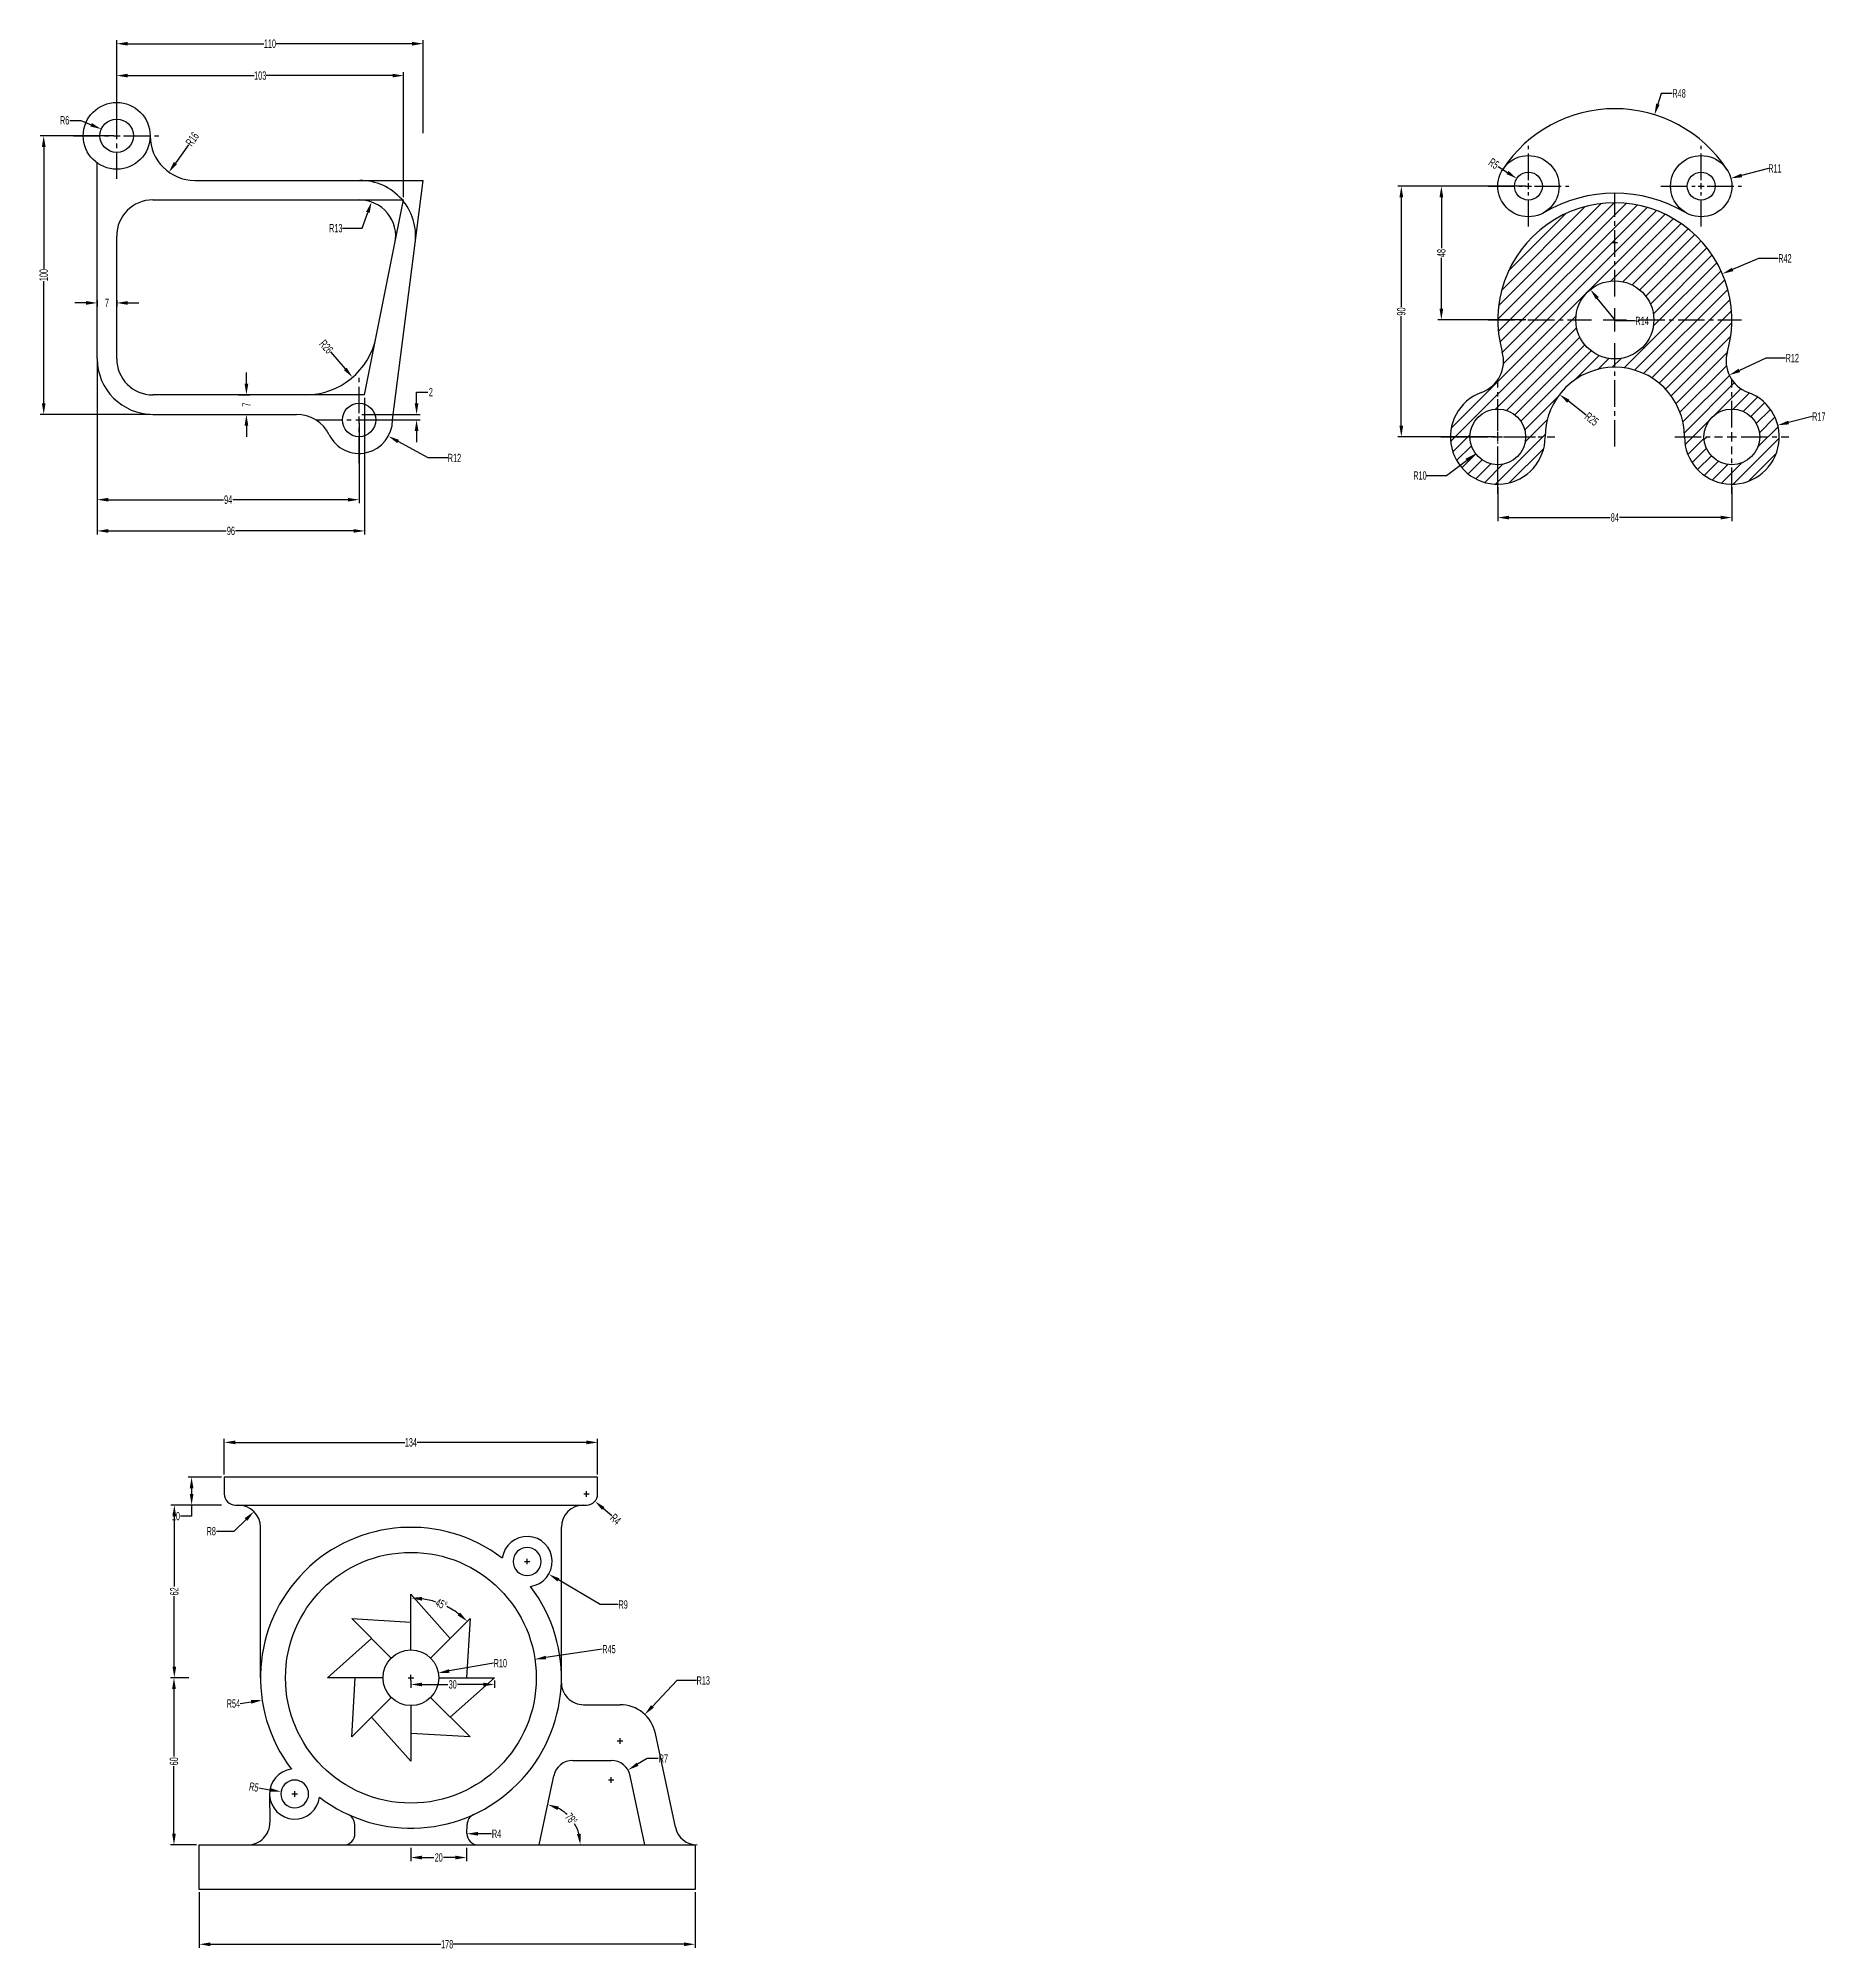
# Model space of a CAD drawing. Header units: millimetres. Extents: x 1568 to 31342, y 459 to 4403.
# Drawn here: x 12279 to 12921, y 1207 to 1894 of the extents above; entities that cross this region are included whole.
import ezdxf

# ---------------------------------------------------------------- set-up
doc = ezdxf.new("R2010")
doc.units = ezdxf.units.MM
doc.header["$LTSCALE"] = 0.5
doc.linetypes.add('CENTER2', pattern=[28.575, 19.05, -3.175, 3.175, -3.175])
doc.layers.add('centre line', color=3, linetype='CENTER2')
doc.layers.add('drawing', color=7, linetype='Continuous')
doc.styles.get("Standard").update_dxf_attribs({"font": 'arial.ttf', "width": 0.5})
doc.dimstyles.new('DARSHU2', dxfattribs={"dimtxt": 3, "dimasz": 4, "dimexe": 1.25, "dimexo": 1, "dimtad": 0, "dimtoh": 1, "dimdec": 1, "dimdsep": 46, "dimtxsty": 'Standard', "dimcen": 1, "dimclrd": 6, "dimclre": 6, "dimclrt": 6, "dimadec": 0, "dimazin": 0, "dimtfac": 1, "dimtdec": 1, "dimtofl": 0, "dimtmove": 0, "dimatfit": 3, "dimfxl": 1, "dimtfillclr": 256, "dimlwd": 25, "dimlwe": 25, "dimarcsym": 0})

msp = doc.modelspace()

# ---------------------------------------------------------------- blocks, each defined once
blk = doc.blocks.new('*U457')
at = {"layer": 'centre line', "color": 0, "linetype": 'CENTER2', "transparency": 16777216}
for p, q in [((0, 2.4), (0, 15.5)), ((-15.5, 0), (-2.4, 0)), ((2.4, 0), (15.5, 0)), ((0, -15.5), (0, -2.4))]:
    blk.add_line(p, q, dxfattribs=at)
at = {"layer": 'centre line', "color": 0, "linetype": 'Continuous', "transparency": 16777216}
for p, q in [((-1.2, 0), (1.2, 0)), ((0, -1.2), (0, 1.2))]:
    blk.add_line(p, q, dxfattribs=at)
blk = doc.blocks.new('*U458')
at = {"layer": 'centre line', "color": 0, "linetype": 'CENTER2', "transparency": 16777216}
for p, q in [((0, 2.4), (0, 15.5)), ((-15.5, 0), (-2.4, 0)), ((2.4, 0), (15.5, 0)), ((0, -15.5), (0, -2.4))]:
    blk.add_line(p, q, dxfattribs=at)
at = {"layer": 'centre line', "color": 0, "linetype": 'Continuous', "transparency": 16777216}
for p, q in [((-1.2, 0), (1.2, 0)), ((0, -1.2), (0, 1.2))]:
    blk.add_line(p, q, dxfattribs=at)
blk = doc.blocks.new('*D459')
at = {"layer": 'centre line', "color": 6, "lineweight": 25, "transparency": 16777216}
for p, q in [((12393.77, 1755.5), (12393.77, 1757.5)), ((12392.77, 1756.5), (12394.77, 1756.5))]:
    blk.add_line(p, q, dxfattribs=at)
at = {"layer": 'centre line', "color": 6, "linetype": 'Continuous', "lineweight": 25, "transparency": 16777216}
for p, q in [((12418.51, 1742.86), (12407.78, 1748.78)), ((12425.59, 1742.86), (12418.51, 1742.86))]:
    blk.add_line(p, q, dxfattribs=at)
at = {"layer": 'centre line', "color": 6, "transparency": 16777216}
blk.add_solid([(12408.1, 1749.36), (12407.46, 1748.19), (12404.28, 1750.71)], dxfattribs=at)
at = {"layer": 'Defpoints', "color": 0, "transparency": 16777216}
for p in [(12393.77, 1756.5), (12404.28, 1750.71)]:
    blk.add_point(p, dxfattribs=at)
at = {"layer": 'centre line', "color": 6, "transparency": 16777216, "insert": (12428, 1742.86), "char_height": 3, "attachment_point": 5}
blk.add_mtext('R12', dxfattribs=at)
blk = doc.blocks.new('*D460')
at = {"layer": 'centre line', "color": 6, "linetype": 'Continuous', "lineweight": 25, "transparency": 16777216}
for p, q in [((12289.92, 1864.05), (12293.92, 1864.05)), ((12293.92, 1864.05), (12297.59, 1862.47))]:
    blk.add_line(p, q, dxfattribs=at)
at = {"layer": 'centre line', "color": 6, "lineweight": 25, "transparency": 16777216}
for p, q in [((12306.77, 1857.5), (12306.77, 1859.5)), ((12305.77, 1858.5), (12307.77, 1858.5))]:
    blk.add_line(p, q, dxfattribs=at)
at = {"layer": 'centre line', "color": 6, "transparency": 16777216}
blk.add_solid([(12297.85, 1863.08), (12297.33, 1861.85), (12301.26, 1860.88)], dxfattribs=at)
at = {"layer": 'Defpoints', "color": 0, "transparency": 16777216}
for p in [(12301.26, 1860.88), (12306.77, 1858.5)]:
    blk.add_point(p, dxfattribs=at)
at = {"layer": 'centre line', "color": 6, "transparency": 16777216, "insert": (12288.08, 1864.05), "char_height": 3, "attachment_point": 5}
blk.add_mtext('R6', dxfattribs=at)
blk = doc.blocks.new('*D461')
at = {"layer": 'centre line', "color": 6, "linetype": 'Continuous', "lineweight": 25, "transparency": 16777216}
for p, q in [((12387.82, 1825.33), (12394.92, 1825.33)), ((12394.92, 1825.33), (12396.92, 1830.99))]:
    blk.add_line(p, q, dxfattribs=at)
at = {"layer": 'centre line', "color": 6, "transparency": 16777216}
blk.add_solid([(12396.29, 1831.21), (12397.55, 1830.77), (12398.25, 1834.76)], dxfattribs=at)
at = {"layer": 'Defpoints', "color": 0, "transparency": 16777216}
for p in [(12398.25, 1834.76), (12393.91, 1822.5)]:
    blk.add_point(p, dxfattribs=at)
at = {"layer": 'centre line', "color": 6, "transparency": 16777216, "insert": (12385.41, 1825.33), "char_height": 3, "attachment_point": 5}
blk.add_mtext('R13', dxfattribs=at)
blk = doc.blocks.new('*D462')
at = {"layer": 'centre line', "color": 6, "linetype": 'Continuous', "lineweight": 25, "transparency": 16777216}
blk.add_line((12383.54, 1780.97), (12388.82, 1774.84), dxfattribs=at)
at = {"layer": 'centre line', "color": 6, "transparency": 16777216}
blk.add_solid([(12389.32, 1775.28), (12388.31, 1774.4), (12391.43, 1771.81)], dxfattribs=at)
at = {"layer": 'Defpoints', "color": 0, "transparency": 16777216}
for p in [(12374.46, 1791.5), (12391.43, 1771.81)]:
    blk.add_point(p, dxfattribs=at)
at = {"layer": 'centre line', "color": 6, "transparency": 16777216, "insert": (12381.96, 1782.8), "char_height": 3, "attachment_point": 5, "rotation": 310.75941}
blk.add_mtext('R26', dxfattribs=at)
blk = doc.blocks.new('*D463')
at = {"layer": 'centre line', "color": 6, "linetype": 'Continuous', "lineweight": 25, "transparency": 16777216}
blk.add_line((12332.51, 1855.32), (12327.82, 1848.72), dxfattribs=at)
at = {"layer": 'centre line', "color": 6, "transparency": 16777216}
blk.add_solid([(12327.28, 1849.11), (12328.37, 1848.33), (12325.51, 1845.46)], dxfattribs=at)
at = {"layer": 'Defpoints', "color": 0, "transparency": 16777216}
for p in [(12334.77, 1858.5), (12325.51, 1845.46)]:
    blk.add_point(p, dxfattribs=at)
at = {"layer": 'centre line', "color": 6, "transparency": 16777216, "insert": (12333.91, 1857.29), "char_height": 3, "attachment_point": 5, "rotation": 54.62004}
blk.add_mtext('R16', dxfattribs=at)
blk = doc.blocks.new('*D464')
at = {"layer": 'centre line', "color": 6, "linetype": 'Continuous', "lineweight": 25, "transparency": 16777216}
for p, q in [((12299.77, 1777.5), (12299.77, 1726.63)), ((12393.77, 1755.5), (12393.77, 1726.63)), ((12303.77, 1727.88), (12345.07, 1727.88)), ((12389.77, 1727.88), (12348.47, 1727.88))]:
    blk.add_line(p, q, dxfattribs=at)
at = {"layer": 'centre line', "color": 6, "transparency": 16777216}
for points in [[(12303.77, 1728.54), (12303.77, 1727.21), (12299.77, 1727.88)], [(12389.77, 1728.54), (12389.77, 1727.21), (12393.77, 1727.88)]]:
    blk.add_solid(points, dxfattribs=at)
at = {"layer": 'Defpoints', "color": 0, "transparency": 16777216}
for p in [(12299.77, 1778.5), (12393.77, 1756.5), (12393.77, 1727.88)]:
    blk.add_point(p, dxfattribs=at)
at = {"layer": 'centre line', "color": 6, "transparency": 16777216, "insert": (12346.77, 1727.88), "char_height": 3, "attachment_point": 5}
blk.add_mtext('94', dxfattribs=at)
blk = doc.blocks.new('*D465')
at = {"layer": 'centre line', "color": 6, "linetype": 'Continuous', "lineweight": 25, "transparency": 16777216}
for p, q in [((12299.77, 1777.5), (12299.77, 1715.42)), ((12395.77, 1764.5), (12395.77, 1715.42)), ((12303.77, 1716.67), (12346.07, 1716.67)), ((12391.77, 1716.67), (12349.47, 1716.67))]:
    blk.add_line(p, q, dxfattribs=at)
at = {"layer": 'centre line', "color": 6, "transparency": 16777216}
for points in [[(12303.77, 1717.34), (12303.77, 1716.01), (12299.77, 1716.67)], [(12391.77, 1717.34), (12391.77, 1716.01), (12395.77, 1716.67)]]:
    blk.add_solid(points, dxfattribs=at)
at = {"layer": 'Defpoints', "color": 0, "transparency": 16777216}
for p in [(12299.77, 1778.5), (12395.77, 1765.5), (12395.77, 1716.67)]:
    blk.add_point(p, dxfattribs=at)
at = {"layer": 'centre line', "color": 6, "transparency": 16777216, "insert": (12347.77, 1716.67), "char_height": 3, "attachment_point": 5}
blk.add_mtext('96', dxfattribs=at)
blk = doc.blocks.new('*D466')
at = {"layer": 'centre line', "color": 6, "linetype": 'Continuous', "lineweight": 25, "transparency": 16777216}
for p, q in [((12295.77, 1798.51), (12291.77, 1798.51)), ((12299.77, 1799.5), (12299.77, 1797.26)), ((12306.77, 1799.5), (12306.77, 1797.26)), ((12310.77, 1798.51), (12314.77, 1798.51))]:
    blk.add_line(p, q, dxfattribs=at)
at = {"layer": 'centre line', "color": 6, "transparency": 16777216}
for points in [[(12295.77, 1799.18), (12295.77, 1797.85), (12299.77, 1798.51)], [(12310.77, 1799.18), (12310.77, 1797.85), (12306.77, 1798.51)]]:
    blk.add_solid(points, dxfattribs=at)
at = {"layer": 'Defpoints', "color": 0, "transparency": 16777216}
for p in [(12299.77, 1800.5), (12299.77, 1798.51), (12306.77, 1800.5)]:
    blk.add_point(p, dxfattribs=at)
at = {"layer": 'centre line', "color": 6, "transparency": 16777216, "insert": (12303.27, 1798.51), "char_height": 3, "attachment_point": 5}
blk.add_mtext('7', dxfattribs=at)
blk = doc.blocks.new('*D467')
at = {"layer": 'centre line', "color": 6, "linetype": 'Continuous', "lineweight": 25, "transparency": 16777216}
for p, q in [((12353.33, 1769.5), (12353.33, 1773.5)), ((12350.52, 1765.5), (12354.58, 1765.5)), ((12350.52, 1758.5), (12354.58, 1758.5)), ((12353.33, 1754.5), (12353.33, 1750.5))]:
    blk.add_line(p, q, dxfattribs=at)
at = {"layer": 'centre line', "color": 6, "transparency": 16777216}
for points in [[(12352.67, 1769.5), (12354, 1769.5), (12353.33, 1765.5)], [(12352.67, 1754.5), (12354, 1754.5), (12353.33, 1758.5)]]:
    blk.add_solid(points, dxfattribs=at)
at = {"layer": 'Defpoints', "color": 0, "transparency": 16777216}
for p in [(12349.52, 1765.5), (12353.33, 1765.5), (12349.52, 1758.5)]:
    blk.add_point(p, dxfattribs=at)
at = {"layer": 'centre line', "color": 6, "transparency": 16777216, "insert": (12353.33, 1762), "char_height": 3, "attachment_point": 5, "rotation": 90}
blk.add_mtext('7', dxfattribs=at)
blk = doc.blocks.new('*D468')
at = {"layer": 'centre line', "color": 6, "linetype": 'Continuous', "lineweight": 25, "transparency": 16777216}
for p, q in [((12305.77, 1858.5), (12279.33, 1858.5)), ((12280.58, 1854.5), (12280.58, 1810.71)), ((12280.58, 1762.5), (12280.58, 1806.3)), ((12318.77, 1758.5), (12279.33, 1758.5))]:
    blk.add_line(p, q, dxfattribs=at)
at = {"layer": 'centre line', "color": 6, "transparency": 16777216}
for points in [[(12279.91, 1854.5), (12281.25, 1854.5), (12280.58, 1858.5)], [(12279.91, 1762.5), (12281.25, 1762.5), (12280.58, 1758.5)]]:
    blk.add_solid(points, dxfattribs=at)
at = {"layer": 'Defpoints', "color": 0, "transparency": 16777216}
for p in [(12306.77, 1858.5), (12280.58, 1758.5), (12319.77, 1758.5)]:
    blk.add_point(p, dxfattribs=at)
at = {"layer": 'centre line', "color": 6, "transparency": 16777216, "insert": (12280.58, 1808.5), "char_height": 3, "attachment_point": 5, "rotation": 90}
blk.add_mtext('100', dxfattribs=at)
blk = doc.blocks.new('*D469')
at = {"layer": 'centre line', "color": 6, "linetype": 'Continuous', "lineweight": 25, "transparency": 16777216}
for p, q in [((12306.77, 1859.5), (12306.77, 1881.36)), ((12310.77, 1880.11), (12356.06, 1880.11)), ((12405.77, 1880.11), (12360.48, 1880.11)), ((12409.77, 1836.5), (12409.77, 1881.36))]:
    blk.add_line(p, q, dxfattribs=at)
at = {"layer": 'centre line', "color": 6, "transparency": 16777216}
for points in [[(12310.77, 1880.78), (12310.77, 1879.44), (12306.77, 1880.11)], [(12405.77, 1880.78), (12405.77, 1879.44), (12409.77, 1880.11)]]:
    blk.add_solid(points, dxfattribs=at)
at = {"layer": 'Defpoints', "color": 0, "transparency": 16777216}
for p in [(12409.77, 1880.11), (12306.77, 1858.5), (12409.77, 1835.5)]:
    blk.add_point(p, dxfattribs=at)
at = {"layer": 'centre line', "color": 6, "transparency": 16777216, "insert": (12358.27, 1880.11), "char_height": 3, "attachment_point": 5}
blk.add_mtext('103', dxfattribs=at)
blk = doc.blocks.new('*D470')
at = {"layer": 'Defpoints', "color": 0, "transparency": 16777216}
for p in [(12416.77, 1891.56), (12306.77, 1858.5), (12416.77, 1858.5)]:
    blk.add_point(p, dxfattribs=at)
at = {"layer": 'drawing', "color": 6, "linetype": 'Continuous', "lineweight": 25, "transparency": 16777216}
for p, q in [((12306.77, 1859.5), (12306.77, 1892.81)), ((12310.77, 1891.56), (12359.56, 1891.56)), ((12412.77, 1891.56), (12363.98, 1891.56)), ((12416.77, 1859.5), (12416.77, 1892.81))]:
    blk.add_line(p, q, dxfattribs=at)
at = {"layer": 'drawing', "color": 6, "transparency": 16777216}
for points in [[(12310.77, 1892.23), (12310.77, 1890.89), (12306.77, 1891.56)], [(12412.77, 1892.23), (12412.77, 1890.89), (12416.77, 1891.56)]]:
    blk.add_solid(points, dxfattribs=at)
at = {"layer": 'drawing', "color": 6, "transparency": 16777216, "insert": (12361.77, 1891.56), "char_height": 3, "attachment_point": 5}
blk.add_mtext('110', dxfattribs=at)
blk = doc.blocks.new('*D471')
at = {"layer": 'Defpoints', "color": 0, "transparency": 16777216}
for p in [(12393.77, 1758.5), (12414.41, 1758.5), (12393.77, 1756.5)]:
    blk.add_point(p, dxfattribs=at)
at = {"layer": 'drawing', "color": 6, "linetype": 'Continuous', "lineweight": 25, "transparency": 16777216}
for p, q in [((12414.41, 1762.5), (12414.41, 1766.5)), ((12414.41, 1766.5), (12418.41, 1766.5)), ((12394.77, 1758.5), (12415.66, 1758.5)), ((12394.77, 1756.5), (12415.66, 1756.5)), ((12414.41, 1752.5), (12414.41, 1748.5))]:
    blk.add_line(p, q, dxfattribs=at)
at = {"layer": 'drawing', "color": 6, "transparency": 16777216}
for points in [[(12413.74, 1762.5), (12415.08, 1762.5), (12414.41, 1758.5)], [(12413.74, 1752.5), (12415.08, 1752.5), (12414.41, 1756.5)]]:
    blk.add_solid(points, dxfattribs=at)
at = {"layer": 'drawing', "color": 6, "transparency": 16777216, "insert": (12419.53, 1766.5), "char_height": 3, "attachment_point": 5}
blk.add_mtext('2', dxfattribs=at)
blk = doc.blocks.new('*U489')
at = {"layer": 'centre line', "color": 0, "linetype": 'CENTER2', "transparency": 16777216}
for p, q in [((0, 2.2), (0, 14.5)), ((-14.5, 0), (-2.2, 0)), ((2.2, 0), (14.5, 0)), ((0, -14.5), (0, -2.2))]:
    blk.add_line(p, q, dxfattribs=at)
at = {"layer": 'centre line', "color": 0, "linetype": 'Continuous', "transparency": 16777216}
for p, q in [((-1.1, 0), (1.1, 0)), ((0, -1.1), (0, 1.1))]:
    blk.add_line(p, q, dxfattribs=at)
blk = doc.blocks.new('*U490')
at = {"layer": 'centre line', "color": 0, "linetype": 'CENTER2', "transparency": 16777216}
for p, q in [((0, 2.2), (0, 14.5)), ((-14.5, 0), (-2.2, 0)), ((2.2, 0), (14.5, 0)), ((0, -14.5), (0, -2.2))]:
    blk.add_line(p, q, dxfattribs=at)
at = {"layer": 'centre line', "color": 0, "linetype": 'Continuous', "transparency": 16777216}
for p, q in [((-1.1, 0), (1.1, 0)), ((0, -1.1), (0, 1.1))]:
    blk.add_line(p, q, dxfattribs=at)
blk = doc.blocks.new('*U491')
at = {"layer": 'centre line', "color": 0, "linetype": 'CENTER2', "transparency": 16777216}
for p, q in [((0, 8.4), (0, 45.5)), ((-45.5, 0), (-8.4, 0)), ((8.4, 0), (45.5, 0)), ((0, -45.5), (0, -8.4))]:
    blk.add_line(p, q, dxfattribs=at)
at = {"layer": 'centre line', "color": 0, "linetype": 'Continuous', "transparency": 16777216}
for p, q in [((-4.2, 0), (4.2, 0)), ((0, -4.2), (0, 4.2))]:
    blk.add_line(p, q, dxfattribs=at)
blk = doc.blocks.new('*U492')
at = {"layer": 'centre line', "color": 0, "linetype": 'CENTER2', "transparency": 16777216}
for p, q in [((0, 2), (0, 13.5)), ((-13.5, 0), (-2, 0)), ((2, 0), (13.5, 0)), ((0, -13.5), (0, -2))]:
    blk.add_line(p, q, dxfattribs=at)
at = {"layer": 'centre line', "color": 0, "linetype": 'Continuous', "transparency": 16777216}
for p, q in [((-1, 0), (1, 0)), ((0, -1), (0, 1))]:
    blk.add_line(p, q, dxfattribs=at)
blk = doc.blocks.new('*U493')
at = {"layer": 'centre line', "color": 0, "linetype": 'CENTER2', "transparency": 16777216}
for p, q in [((0, 3.4), (0, 20.5)), ((-20.5, 0), (-3.4, 0)), ((3.4, 0), (20.5, 0)), ((0, -20.5), (0, -3.4))]:
    blk.add_line(p, q, dxfattribs=at)
at = {"layer": 'centre line', "color": 0, "linetype": 'Continuous', "transparency": 16777216}
for p, q in [((-1.7, 0), (1.7, 0)), ((0, -1.7), (0, 1.7))]:
    blk.add_line(p, q, dxfattribs=at)
blk = doc.blocks.new('*U494')
at = {"layer": 'centre line', "color": 0, "linetype": 'CENTER2', "transparency": 16777216}
for p, q in [((0, 3.4), (0, 20.5)), ((-20.5, 0), (-3.4, 0)), ((3.4, 0), (20.5, 0)), ((0, -20.5), (0, -3.4))]:
    blk.add_line(p, q, dxfattribs=at)
at = {"layer": 'centre line', "color": 0, "linetype": 'Continuous', "transparency": 16777216}
for p, q in [((-1.7, 0), (1.7, 0)), ((0, -1.7), (0, 1.7))]:
    blk.add_line(p, q, dxfattribs=at)
blk = doc.blocks.new('*D495')
at = {"layer": 'centre line', "color": 6, "linetype": 'Continuous', "lineweight": 25, "transparency": 16777216}
for p, q in [((12812.48, 1840.43), (12780.97, 1840.43)), ((12782.22, 1836.43), (12782.22, 1818.16)), ((12782.22, 1796.43), (12782.22, 1814.7)), ((12812.48, 1792.43), (12780.97, 1792.43))]:
    blk.add_line(p, q, dxfattribs=at)
at = {"layer": 'centre line', "color": 6, "transparency": 16777216}
for points in [[(12781.55, 1836.43), (12782.88, 1836.43), (12782.22, 1840.43)], [(12781.55, 1796.43), (12782.88, 1796.43), (12782.22, 1792.43)]]:
    blk.add_solid(points, dxfattribs=at)
at = {"layer": 'Defpoints', "color": 0, "transparency": 16777216}
for p in [(12813.48, 1840.43), (12782.22, 1792.43), (12813.48, 1792.43)]:
    blk.add_point(p, dxfattribs=at)
at = {"layer": 'centre line', "color": 6, "transparency": 16777216, "insert": (12782.22, 1816.43), "char_height": 3, "attachment_point": 5, "rotation": 90}
blk.add_mtext('48', dxfattribs=at)
blk = doc.blocks.new('*D496')
at = {"layer": 'centre line', "color": 6, "linetype": 'Continuous', "lineweight": 25, "transparency": 16777216}
for p, q in [((12812.48, 1840.43), (12766.59, 1840.43)), ((12767.84, 1836.43), (12767.84, 1797.12)), ((12767.84, 1754.43), (12767.84, 1793.73)), ((12801.48, 1750.43), (12766.59, 1750.43))]:
    blk.add_line(p, q, dxfattribs=at)
at = {"layer": 'centre line', "color": 6, "transparency": 16777216}
for points in [[(12767.18, 1836.43), (12768.51, 1836.43), (12767.84, 1840.43)], [(12767.18, 1754.43), (12768.51, 1754.43), (12767.84, 1750.43)]]:
    blk.add_solid(points, dxfattribs=at)
at = {"layer": 'Defpoints', "color": 0, "transparency": 16777216}
for p in [(12813.48, 1840.43), (12767.84, 1750.43), (12802.48, 1750.43)]:
    blk.add_point(p, dxfattribs=at)
at = {"layer": 'centre line', "color": 6, "transparency": 16777216, "insert": (12767.84, 1795.43), "char_height": 3, "attachment_point": 5, "rotation": 90}
blk.add_mtext('90', dxfattribs=at)
blk = doc.blocks.new('*D497')
at = {"layer": 'centre line', "color": 6, "linetype": 'Continuous', "lineweight": 25, "transparency": 16777216}
for p, q in [((12802.48, 1732.43), (12802.48, 1720.21)), ((12886.48, 1732.43), (12886.48, 1720.21)), ((12806.48, 1721.46), (12842.78, 1721.46)), ((12882.48, 1721.46), (12846.17, 1721.46))]:
    blk.add_line(p, q, dxfattribs=at)
at = {"layer": 'centre line', "color": 6, "transparency": 16777216}
for points in [[(12806.48, 1722.13), (12806.48, 1720.79), (12802.48, 1721.46)], [(12882.48, 1722.13), (12882.48, 1720.79), (12886.48, 1721.46)]]:
    blk.add_solid(points, dxfattribs=at)
at = {"layer": 'Defpoints', "color": 0, "transparency": 16777216}
for p in [(12802.48, 1733.43), (12886.48, 1733.43), (12886.48, 1721.46)]:
    blk.add_point(p, dxfattribs=at)
at = {"layer": 'centre line', "color": 6, "transparency": 16777216, "insert": (12844.48, 1721.46), "char_height": 3, "attachment_point": 5}
blk.add_mtext('84', dxfattribs=at)
blk = doc.blocks.new('*D498')
at = {"layer": 'centre line', "color": 6, "linetype": 'Continuous', "lineweight": 25, "transparency": 16777216}
for p, q in [((12861.12, 1873.7), (12859.93, 1869.88)), ((12865.12, 1873.7), (12861.12, 1873.7))]:
    blk.add_line(p, q, dxfattribs=at)
at = {"layer": 'centre line', "color": 6, "lineweight": 25, "transparency": 16777216}
for p, q in [((12843.48, 1820.23), (12845.48, 1820.23)), ((12844.48, 1819.23), (12844.48, 1821.23))]:
    blk.add_line(p, q, dxfattribs=at)
at = {"layer": 'centre line', "color": 6, "transparency": 16777216}
blk.add_solid([(12859.3, 1870.08), (12860.57, 1869.68), (12858.75, 1866.06)], dxfattribs=at)
at = {"layer": 'Defpoints', "color": 0, "transparency": 16777216}
for p in [(12858.75, 1866.06), (12844.48, 1820.23)]:
    blk.add_point(p, dxfattribs=at)
at = {"layer": 'centre line', "color": 6, "transparency": 16777216, "insert": (12867.54, 1873.7), "char_height": 3, "attachment_point": 5}
blk.add_mtext('R48', dxfattribs=at)
blk = doc.blocks.new('*D499')
at = {"layer": 'centre line', "color": 6, "linetype": 'Continuous', "lineweight": 25, "transparency": 16777216}
blk.add_line((12899.67, 1846.82), (12889.98, 1844.26), dxfattribs=at)
at = {"layer": 'centre line', "color": 6, "lineweight": 25, "transparency": 16777216}
for p, q in [((12874.48, 1840.43), (12876.48, 1840.43)), ((12875.48, 1839.43), (12875.48, 1841.43))]:
    blk.add_line(p, q, dxfattribs=at)
at = {"layer": 'centre line', "color": 6, "transparency": 16777216}
blk.add_solid([(12889.81, 1844.9), (12890.15, 1843.61), (12886.11, 1843.24)], dxfattribs=at)
at = {"layer": 'Defpoints', "color": 0, "transparency": 16777216}
for p in [(12875.48, 1840.43), (12886.11, 1843.24)]:
    blk.add_point(p, dxfattribs=at)
at = {"layer": 'centre line', "color": 6, "transparency": 16777216, "insert": (12901.95, 1846.82), "char_height": 3, "attachment_point": 5}
blk.add_mtext('R11', dxfattribs=at)
blk = doc.blocks.new('*D500')
at = {"layer": 'centre line', "color": 6, "linetype": 'Continuous', "lineweight": 25, "transparency": 16777216}
blk.add_line((12802.58, 1847.52), (12805.94, 1845.34), dxfattribs=at)
at = {"layer": 'centre line', "color": 6, "lineweight": 25, "transparency": 16777216}
for p, q in [((12812.48, 1840.43), (12814.48, 1840.43)), ((12813.48, 1839.43), (12813.48, 1841.43))]:
    blk.add_line(p, q, dxfattribs=at)
at = {"layer": 'centre line', "color": 6, "transparency": 16777216}
blk.add_solid([(12806.3, 1845.9), (12805.57, 1844.78), (12809.29, 1843.16)], dxfattribs=at)
at = {"layer": 'Defpoints', "color": 0, "transparency": 16777216}
for p in [(12809.29, 1843.16), (12813.48, 1840.43)]:
    blk.add_point(p, dxfattribs=at)
at = {"layer": 'centre line', "color": 6, "transparency": 16777216, "insert": (12801.04, 1848.53), "char_height": 3, "attachment_point": 5, "rotation": 326.9125}
blk.add_mtext('R5', dxfattribs=at)
blk = doc.blocks.new('*D501')
at = {"layer": 'centre line', "color": 6, "linetype": 'Continuous', "lineweight": 25, "transparency": 16777216}
for p, q in [((12896.05, 1814.52), (12886.76, 1810.54)), ((12903.13, 1814.52), (12896.05, 1814.52))]:
    blk.add_line(p, q, dxfattribs=at)
at = {"layer": 'centre line', "color": 6, "lineweight": 25, "transparency": 16777216}
for p, q in [((12843.48, 1792.43), (12845.48, 1792.43)), ((12844.48, 1791.43), (12844.48, 1793.43))]:
    blk.add_line(p, q, dxfattribs=at)
at = {"layer": 'centre line', "color": 6, "transparency": 16777216}
blk.add_solid([(12886.5, 1811.15), (12887.02, 1809.93), (12883.08, 1808.96)], dxfattribs=at)
at = {"layer": 'Defpoints', "color": 0, "transparency": 16777216}
for p in [(12883.08, 1808.96), (12844.48, 1792.43)]:
    blk.add_point(p, dxfattribs=at)
at = {"layer": 'centre line', "color": 6, "transparency": 16777216, "insert": (12905.54, 1814.52), "char_height": 3, "attachment_point": 5}
blk.add_mtext('R42', dxfattribs=at)
blk = doc.blocks.new('*D502')
at = {"layer": 'centre line', "color": 6, "linetype": 'Continuous', "lineweight": 25, "transparency": 16777216}
for p, q in [((12898.68, 1778.72), (12889.17, 1774.29)), ((12905.76, 1778.72), (12898.68, 1778.72))]:
    blk.add_line(p, q, dxfattribs=at)
at = {"layer": 'centre line', "color": 6, "transparency": 16777216}
blk.add_solid([(12888.89, 1774.89), (12889.45, 1773.68), (12885.54, 1772.6)], dxfattribs=at)
at = {"layer": 'Defpoints', "color": 0, "transparency": 16777216}
for p in [(12896.42, 1777.67), (12885.54, 1772.6)]:
    blk.add_point(p, dxfattribs=at)
at = {"layer": 'centre line', "color": 6, "transparency": 16777216, "insert": (12908.17, 1778.72), "char_height": 3, "attachment_point": 5}
blk.add_mtext('R12', dxfattribs=at)
blk = doc.blocks.new('*D503')
at = {"layer": 'centre line', "color": 6, "linetype": 'Continuous', "lineweight": 25, "transparency": 16777216}
blk.add_line((12915.28, 1757.72), (12906.83, 1755.58), dxfattribs=at)
at = {"layer": 'centre line', "color": 6, "lineweight": 25, "transparency": 16777216}
for p, q in [((12885.48, 1750.43), (12887.48, 1750.43)), ((12886.48, 1749.43), (12886.48, 1751.43))]:
    blk.add_line(p, q, dxfattribs=at)
at = {"layer": 'centre line', "color": 6, "transparency": 16777216}
blk.add_solid([(12906.67, 1756.23), (12907, 1754.93), (12902.96, 1754.6)], dxfattribs=at)
at = {"layer": 'Defpoints', "color": 0, "transparency": 16777216}
for p in [(12886.48, 1750.43), (12902.96, 1754.6)]:
    blk.add_point(p, dxfattribs=at)
at = {"layer": 'centre line', "color": 6, "transparency": 16777216, "insert": (12917.7, 1757.72), "char_height": 3, "attachment_point": 5}
blk.add_mtext('R17', dxfattribs=at)
blk = doc.blocks.new('*D504')
at = {"layer": 'centre line', "color": 6, "lineweight": 25, "transparency": 16777216}
for p, q in [((12801.48, 1750.43), (12803.48, 1750.43)), ((12802.48, 1749.43), (12802.48, 1751.43))]:
    blk.add_line(p, q, dxfattribs=at)
at = {"layer": 'centre line', "color": 6, "linetype": 'Continuous', "lineweight": 25, "transparency": 16777216}
for p, q in [((12776.94, 1736.56), (12784.03, 1736.56)), ((12784.03, 1736.56), (12791.29, 1742.01))]:
    blk.add_line(p, q, dxfattribs=at)
at = {"layer": 'centre line', "color": 6, "transparency": 16777216}
blk.add_solid([(12790.89, 1742.55), (12791.69, 1741.48), (12794.48, 1744.42)], dxfattribs=at)
at = {"layer": 'Defpoints', "color": 0, "transparency": 16777216}
for p in [(12802.48, 1750.43), (12794.48, 1744.42)]:
    blk.add_point(p, dxfattribs=at)
at = {"layer": 'centre line', "color": 6, "transparency": 16777216, "insert": (12774.53, 1736.56), "char_height": 3, "attachment_point": 5}
blk.add_mtext('R10', dxfattribs=at)
blk = doc.blocks.new('*D505')
at = {"layer": 'centre line', "color": 6, "linetype": 'Continuous', "lineweight": 25, "transparency": 16777216}
blk.add_line((12834.24, 1758.28), (12827.81, 1763.21), dxfattribs=at)
at = {"layer": 'centre line', "color": 6, "transparency": 16777216}
blk.add_solid([(12828.22, 1763.74), (12827.41, 1762.68), (12824.64, 1765.64)], dxfattribs=at)
at = {"layer": 'Defpoints', "color": 0, "transparency": 16777216}
for p in [(12824.64, 1765.64), (12844.48, 1750.43)]:
    blk.add_point(p, dxfattribs=at)
at = {"layer": 'centre line', "color": 6, "transparency": 16777216, "insert": (12836.16, 1756.81), "char_height": 3, "attachment_point": 5, "rotation": 322.50652}
blk.add_mtext('R25', dxfattribs=at)
blk = doc.blocks.new('*D506')
at = {"layer": 'centre line', "color": 6, "linetype": 'Continuous', "lineweight": 25, "transparency": 16777216}
for p, q in [((12844.79, 1792.04), (12838.2, 1800.21)), ((12851.88, 1792.04), (12844.79, 1792.04))]:
    blk.add_line(p, q, dxfattribs=at)
at = {"layer": 'centre line', "color": 6, "transparency": 16777216}
blk.add_solid([(12838.72, 1800.63), (12837.68, 1799.79), (12835.69, 1803.32)], dxfattribs=at)
at = {"layer": 'Defpoints', "color": 0, "transparency": 16777216}
for p in [(12835.69, 1803.32), (12844.48, 1792.43)]:
    blk.add_point(p, dxfattribs=at)
at = {"layer": 'centre line', "color": 6, "transparency": 16777216, "insert": (12854.29, 1792.04), "char_height": 3, "attachment_point": 5}
blk.add_mtext('R14', dxfattribs=at)
blk = doc.blocks.new('*D541')
at = {"layer": 'Defpoints', "color": 0, "transparency": 16777216}
for p in [(12479.38, 1389.49), (12345.38, 1377.01), (12479.38, 1377.01)]:
    blk.add_point(p, dxfattribs=at)
at = {"layer": 'drawing', "color": 6, "linetype": 'Continuous', "lineweight": 25, "transparency": 16777216}
for p, q in [((12345.38, 1378.01), (12345.38, 1390.74)), ((12349.38, 1389.49), (12410.17, 1389.49)), ((12475.38, 1389.49), (12414.58, 1389.49)), ((12479.38, 1378.01), (12479.38, 1390.74))]:
    blk.add_line(p, q, dxfattribs=at)
at = {"layer": 'drawing', "color": 6, "transparency": 16777216}
for points in [[(12349.38, 1390.16), (12349.38, 1388.83), (12345.38, 1389.49)], [(12475.38, 1390.16), (12475.38, 1388.83), (12479.38, 1389.49)]]:
    blk.add_solid(points, dxfattribs=at)
at = {"layer": 'drawing', "color": 6, "transparency": 16777216, "insert": (12412.38, 1389.49), "char_height": 3, "attachment_point": 5}
blk.add_mtext('134', dxfattribs=at)
blk = doc.blocks.new('*D542')
at = {"layer": 'Defpoints', "color": 0, "transparency": 16777216}
for p in [(12345.38, 1377.01), (12333.66, 1367.01), (12345.38, 1367.01)]:
    blk.add_point(p, dxfattribs=at)
at = {"layer": 'drawing', "color": 6, "linetype": 'Continuous', "lineweight": 25, "transparency": 16777216}
for p, q in [((12344.38, 1377.01), (12332.41, 1377.01)), ((12333.66, 1373.01), (12333.66, 1371.01)), ((12344.38, 1367.01), (12332.41, 1367.01)), ((12333.66, 1367.01), (12333.66, 1363.01)), ((12333.66, 1363.01), (12329.66, 1363.01))]:
    blk.add_line(p, q, dxfattribs=at)
at = {"layer": 'drawing', "color": 6, "transparency": 16777216}
for points in [[(12332.99, 1373.01), (12334.32, 1373.01), (12333.66, 1377.01)], [(12332.99, 1371.01), (12334.32, 1371.01), (12333.66, 1367.01)]]:
    blk.add_solid(points, dxfattribs=at)
at = {"layer": 'drawing', "color": 6, "transparency": 16777216, "insert": (12328.03, 1363.01), "char_height": 3, "attachment_point": 5}
blk.add_mtext('10', dxfattribs=at)
blk = doc.blocks.new('*D543')
at = {"layer": 'Defpoints', "color": 0, "transparency": 16777216}
for p in [(12333.66, 1367.01), (12327.46, 1305.01), (12333.66, 1305.01)]:
    blk.add_point(p, dxfattribs=at)
at = {"layer": 'drawing', "color": 6, "linetype": 'Continuous', "lineweight": 25, "transparency": 16777216}
for p, q in [((12332.66, 1367.01), (12326.21, 1367.01)), ((12327.46, 1363.01), (12327.46, 1337.71)), ((12327.46, 1309.01), (12327.46, 1334.32)), ((12332.66, 1305.01), (12326.21, 1305.01))]:
    blk.add_line(p, q, dxfattribs=at)
at = {"layer": 'drawing', "color": 6, "transparency": 16777216}
for points in [[(12326.79, 1363.01), (12328.12, 1363.01), (12327.46, 1367.01)], [(12326.79, 1309.01), (12328.12, 1309.01), (12327.46, 1305.01)]]:
    blk.add_solid(points, dxfattribs=at)
at = {"layer": 'drawing', "color": 6, "transparency": 16777216, "insert": (12327.46, 1336.01), "char_height": 3, "attachment_point": 5, "rotation": 90}
blk.add_mtext('62', dxfattribs=at)
blk = doc.blocks.new('*D544')
at = {"layer": 'Defpoints', "color": 0, "transparency": 16777216}
for p in [(12327.46, 1305.01), (12327.33, 1245.01), (12336.38, 1245.01)]:
    blk.add_point(p, dxfattribs=at)
at = {"layer": 'drawing', "color": 6, "linetype": 'Continuous', "lineweight": 25, "transparency": 16777216}
for p, q in [((12326.46, 1305.01), (12326.08, 1305.01)), ((12327.33, 1301.01), (12327.33, 1276.71)), ((12327.33, 1249.01), (12327.33, 1273.31)), ((12335.38, 1245.01), (12326.08, 1245.01))]:
    blk.add_line(p, q, dxfattribs=at)
at = {"layer": 'drawing', "color": 6, "transparency": 16777216}
for points in [[(12326.67, 1301.01), (12328, 1301.01), (12327.33, 1305.01)], [(12326.67, 1249.01), (12328, 1249.01), (12327.33, 1245.01)]]:
    blk.add_solid(points, dxfattribs=at)
at = {"layer": 'drawing', "color": 6, "transparency": 16777216, "insert": (12327.33, 1275.01), "char_height": 3, "attachment_point": 5, "rotation": 90}
blk.add_mtext('60', dxfattribs=at)
blk = doc.blocks.new('*D545')
at = {"layer": 'Defpoints', "color": 0, "transparency": 16777216}
for p in [(12336.38, 1229.01), (12514.38, 1229.01), (12514.38, 1209.34)]:
    blk.add_point(p, dxfattribs=at)
at = {"layer": 'drawing', "color": 6, "linetype": 'Continuous', "lineweight": 25, "transparency": 16777216}
for p, q in [((12336.38, 1228.01), (12336.38, 1208.09)), ((12514.38, 1228.01), (12514.38, 1208.09)), ((12340.38, 1209.34), (12423.16, 1209.34)), ((12510.38, 1209.34), (12427.59, 1209.34))]:
    blk.add_line(p, q, dxfattribs=at)
at = {"layer": 'drawing', "color": 6, "transparency": 16777216}
for points in [[(12340.38, 1210), (12340.38, 1208.67), (12336.38, 1209.34)], [(12510.38, 1210), (12510.38, 1208.67), (12514.38, 1209.34)]]:
    blk.add_solid(points, dxfattribs=at)
at = {"layer": 'drawing', "color": 6, "transparency": 16777216, "insert": (12425.38, 1209.34), "char_height": 3, "attachment_point": 5}
blk.add_mtext('178', dxfattribs=at)
blk = doc.blocks.new('*D546')
at = {"layer": 'Defpoints', "color": 0, "transparency": 16777216}
for p in [(12475.38, 1371.01), (12478.4, 1368.39)]:
    blk.add_point(p, dxfattribs=at)
at = {"layer": 'drawing', "color": 6, "lineweight": 25, "transparency": 16777216}
for p, q in [((12474.38, 1371.01), (12476.38, 1371.01)), ((12475.38, 1370.01), (12475.38, 1372.01))]:
    blk.add_line(p, q, dxfattribs=at)
at = {"layer": 'drawing', "color": 6, "linetype": 'Continuous', "lineweight": 25, "transparency": 16777216}
blk.add_line((12484.44, 1363.15), (12481.42, 1365.77), dxfattribs=at)
at = {"layer": 'drawing', "color": 6, "transparency": 16777216}
blk.add_solid([(12481.86, 1366.27), (12480.98, 1365.27), (12478.4, 1368.39)], dxfattribs=at)
at = {"layer": 'drawing', "color": 6, "transparency": 16777216, "insert": (12485.83, 1361.95), "char_height": 3, "attachment_point": 5, "rotation": 319.06945}
blk.add_mtext('R4', dxfattribs=at)
blk = doc.blocks.new('*D547')
at = {"layer": 'Defpoints', "color": 0, "transparency": 16777216}
for p in [(12454.1, 1346.73), (12461.85, 1342.16)]:
    blk.add_point(p, dxfattribs=at)
at = {"layer": 'drawing', "color": 6, "lineweight": 25, "transparency": 16777216}
for p, q in [((12453.1, 1346.73), (12455.1, 1346.73)), ((12454.1, 1345.73), (12454.1, 1347.73))]:
    blk.add_line(p, q, dxfattribs=at)
at = {"layer": 'drawing', "color": 6, "linetype": 'Continuous', "lineweight": 25, "transparency": 16777216}
for p, q in [((12480.31, 1331.29), (12465.3, 1340.13)), ((12486.73, 1331.29), (12480.31, 1331.29))]:
    blk.add_line(p, q, dxfattribs=at)
at = {"layer": 'drawing', "color": 6, "transparency": 16777216}
blk.add_solid([(12465.64, 1340.71), (12464.96, 1339.56), (12461.85, 1342.16)], dxfattribs=at)
at = {"layer": 'drawing', "color": 6, "transparency": 16777216, "insert": (12488.56, 1331.29), "char_height": 3, "attachment_point": 5}
blk.add_mtext('R9', dxfattribs=at)
blk = doc.blocks.new('*D548')
at = {"layer": 'Defpoints', "color": 0, "transparency": 16777216}
for p in [(12365.73, 1264.12), (12370.66, 1263.29)]:
    blk.add_point(p, dxfattribs=at)
at = {"layer": 'drawing', "color": 6, "linetype": 'Continuous', "lineweight": 25, "transparency": 16777216}
blk.add_line((12357.84, 1265.45), (12361.78, 1264.79), dxfattribs=at)
at = {"layer": 'drawing', "color": 6, "lineweight": 25, "transparency": 16777216}
for p, q in [((12369.66, 1263.29), (12371.66, 1263.29)), ((12370.66, 1262.29), (12370.66, 1264.29))]:
    blk.add_line(p, q, dxfattribs=at)
at = {"layer": 'drawing', "color": 6, "transparency": 16777216}
blk.add_solid([(12361.89, 1265.44), (12361.67, 1264.13), (12365.73, 1264.12)], dxfattribs=at)
at = {"layer": 'drawing', "color": 6, "transparency": 16777216, "insert": (12356.02, 1265.76), "char_height": 3, "attachment_point": 5, "rotation": 350.44258}
blk.add_mtext('R5', dxfattribs=at)
blk = doc.blocks.new('*D549')
at = {"layer": 'Defpoints', "color": 0, "transparency": 16777216}
for p in [(12412.38, 1305.01), (12422.23, 1306.74)]:
    blk.add_point(p, dxfattribs=at)
at = {"layer": 'drawing', "color": 6, "lineweight": 25, "transparency": 16777216}
for p, q in [((12411.38, 1305.01), (12413.38, 1305.01)), ((12412.38, 1304.01), (12412.38, 1306.01))]:
    blk.add_line(p, q, dxfattribs=at)
at = {"layer": 'drawing', "color": 6, "linetype": 'Continuous', "lineweight": 25, "transparency": 16777216}
blk.add_line((12442.05, 1310.23), (12426.16, 1307.44), dxfattribs=at)
at = {"layer": 'drawing', "color": 6, "transparency": 16777216}
blk.add_solid([(12426.05, 1308.09), (12426.28, 1306.78), (12422.23, 1306.74)], dxfattribs=at)
at = {"layer": 'drawing', "color": 6, "transparency": 16777216, "insert": (12444.46, 1310.23), "char_height": 3, "attachment_point": 5}
blk.add_mtext('R10', dxfattribs=at)
blk = doc.blocks.new('*D550')
at = {"layer": 'Defpoints', "color": 0, "transparency": 16777216}
for p in [(12350.38, 1359.01), (12356.03, 1364.67)]:
    blk.add_point(p, dxfattribs=at)
at = {"layer": 'drawing', "color": 6, "linetype": 'Continuous', "lineweight": 25, "transparency": 16777216}
for p, q in [((12348.96, 1357.6), (12353.2, 1361.84)), ((12342.55, 1357.6), (12348.96, 1357.6))]:
    blk.add_line(p, q, dxfattribs=at)
at = {"layer": 'drawing', "color": 6, "transparency": 16777216}
blk.add_solid([(12352.73, 1362.31), (12353.68, 1361.37), (12356.03, 1364.67)], dxfattribs=at)
at = {"layer": 'drawing', "color": 6, "transparency": 16777216, "insert": (12340.71, 1357.6), "char_height": 3, "attachment_point": 5}
blk.add_mtext('R8', dxfattribs=at)
blk = doc.blocks.new('*D551')
at = {"layer": 'Defpoints', "color": 0, "transparency": 16777216}
for p in [(12412.38, 1305.01), (12358.98, 1296.95)]:
    blk.add_point(p, dxfattribs=at)
at = {"layer": 'drawing', "color": 6, "lineweight": 25, "transparency": 16777216}
for p, q in [((12411.38, 1305.01), (12413.38, 1305.01)), ((12412.38, 1304.01), (12412.38, 1306.01))]:
    blk.add_line(p, q, dxfattribs=at)
at = {"layer": 'drawing', "color": 6, "linetype": 'Continuous', "lineweight": 25, "transparency": 16777216}
blk.add_line((12351.07, 1295.76), (12355.03, 1296.35), dxfattribs=at)
at = {"layer": 'drawing', "color": 6, "transparency": 16777216}
blk.add_solid([(12354.93, 1297.01), (12355.13, 1295.69), (12358.98, 1296.95)], dxfattribs=at)
at = {"layer": 'drawing', "color": 6, "transparency": 16777216, "insert": (12348.66, 1295.76), "char_height": 3, "attachment_point": 5}
blk.add_mtext('R54', dxfattribs=at)
blk = doc.blocks.new('*D552')
at = {"layer": 'Defpoints', "color": 0, "transparency": 16777216}
for p in [(12456.88, 1311.66), (12412.38, 1305.01)]:
    blk.add_point(p, dxfattribs=at)
at = {"layer": 'drawing', "color": 6, "linetype": 'Continuous', "lineweight": 25, "transparency": 16777216}
blk.add_line((12481.03, 1315.27), (12460.84, 1312.25), dxfattribs=at)
at = {"layer": 'drawing', "color": 6, "lineweight": 25, "transparency": 16777216}
for p, q in [((12411.38, 1305.01), (12413.38, 1305.01)), ((12412.38, 1304.01), (12412.38, 1306.01))]:
    blk.add_line(p, q, dxfattribs=at)
at = {"layer": 'drawing', "color": 6, "transparency": 16777216}
blk.add_solid([(12460.74, 1312.91), (12460.94, 1311.59), (12456.88, 1311.66)], dxfattribs=at)
at = {"layer": 'drawing', "color": 6, "transparency": 16777216, "insert": (12483.46, 1315.27), "char_height": 3, "attachment_point": 5}
blk.add_mtext('R45', dxfattribs=at)
blk = doc.blocks.new('*D553')
at = {"layer": 'Defpoints', "color": 0, "transparency": 16777216}
for p in [(12496.32, 1291.81), (12487.42, 1282.33)]:
    blk.add_point(p, dxfattribs=at)
at = {"layer": 'drawing', "color": 6, "linetype": 'Continuous', "lineweight": 25, "transparency": 16777216}
for p, q in [((12507.79, 1304.02), (12499.06, 1294.72)), ((12514.88, 1304.02), (12507.79, 1304.02))]:
    blk.add_line(p, q, dxfattribs=at)
at = {"layer": 'drawing', "color": 6, "lineweight": 25, "transparency": 16777216}
for p, q in [((12487.42, 1281.33), (12487.42, 1283.33)), ((12486.42, 1282.33), (12488.42, 1282.33))]:
    blk.add_line(p, q, dxfattribs=at)
at = {"layer": 'drawing', "color": 6, "transparency": 16777216}
blk.add_solid([(12498.57, 1295.18), (12499.55, 1294.27), (12496.32, 1291.81)], dxfattribs=at)
at = {"layer": 'drawing', "color": 6, "transparency": 16777216, "insert": (12517.3, 1304.02), "char_height": 3, "attachment_point": 5}
blk.add_mtext('R13', dxfattribs=at)
blk = doc.blocks.new('*D554')
at = {"layer": 'Defpoints', "color": 0, "transparency": 16777216}
for p in [(12490.28, 1271.9), (12484.26, 1268.33)]:
    blk.add_point(p, dxfattribs=at)
at = {"layer": 'drawing', "color": 6, "linetype": 'Continuous', "lineweight": 25, "transparency": 16777216}
for p, q in [((12497.17, 1275.98), (12493.73, 1273.94)), ((12501.17, 1275.98), (12497.17, 1275.98))]:
    blk.add_line(p, q, dxfattribs=at)
at = {"layer": 'drawing', "color": 6, "lineweight": 25, "transparency": 16777216}
for p, q in [((12483.26, 1268.33), (12485.26, 1268.33)), ((12484.26, 1267.33), (12484.26, 1269.33))]:
    blk.add_line(p, q, dxfattribs=at)
at = {"layer": 'drawing', "color": 6, "transparency": 16777216}
blk.add_solid([(12493.39, 1274.52), (12494.06, 1273.37), (12490.28, 1271.9)], dxfattribs=at)
at = {"layer": 'drawing', "color": 6, "transparency": 16777216, "insert": (12503, 1275.98), "char_height": 3, "attachment_point": 5}
blk.add_mtext('R7', dxfattribs=at)
blk = doc.blocks.new('*D555')
at = {"layer": 'Defpoints', "color": 0, "transparency": 16777216}
for p in [(12412.38, 1335.01), (12426.69, 1329.8), (12433.59, 1326.22), (12412.38, 1315.01), (12419.45, 1312.08)]:
    blk.add_point(p, dxfattribs=at)
at = {"layer": 'drawing', "color": 6, "linetype": 'Continuous', "lineweight": 25, "transparency": 16777216}
for start, end in [(71.76067, 81.98656), (53.01344, 63.23933)]:
    blk.add_arc((12412.38, 1305.01), 28.62, start, end, dxfattribs=at)
at = {"layer": 'drawing', "color": 6, "transparency": 16777216}
for points in [[(12416.32, 1332.69), (12416.41, 1334.02), (12412.38, 1333.63)], [(12430.03, 1328.38), (12429.16, 1327.37), (12432.62, 1325.25)]]:
    blk.add_solid(points, dxfattribs=at)
at = {"layer": 'drawing', "color": 6, "transparency": 16777216, "insert": (12423.33, 1331.46), "char_height": 3, "attachment_point": 5, "rotation": 337.5}
blk.add_mtext('45°', dxfattribs=at)
blk = doc.blocks.new('*D556')
at = {"layer": 'Defpoints', "color": 0, "transparency": 16777216}
for p in [(12412.38, 1305.01), (12442.38, 1305.01), (12442.38, 1302.6)]:
    blk.add_point(p, dxfattribs=at)
at = {"layer": 'drawing', "color": 6, "linetype": 'Continuous', "lineweight": 25, "transparency": 16777216}
for p, q in [((12412.38, 1304.01), (12412.38, 1301.35)), ((12442.38, 1304.01), (12442.38, 1301.35)), ((12416.38, 1302.6), (12425.68, 1302.6)), ((12438.38, 1302.6), (12429.07, 1302.6))]:
    blk.add_line(p, q, dxfattribs=at)
at = {"layer": 'drawing', "color": 6, "transparency": 16777216}
for points in [[(12416.38, 1303.27), (12416.38, 1301.93), (12412.38, 1302.6)], [(12438.38, 1303.27), (12438.38, 1301.93), (12442.38, 1302.6)]]:
    blk.add_solid(points, dxfattribs=at)
at = {"layer": 'drawing', "color": 6, "transparency": 16777216, "insert": (12427.38, 1302.6), "char_height": 3, "attachment_point": 5}
blk.add_mtext('30', dxfattribs=at)
blk = doc.blocks.new('*D557')
at = {"layer": 'Defpoints', "color": 0, "transparency": 16777216}
for p in [(12412.38, 1245.01), (12432.34, 1245.01), (12432.34, 1240.48)]:
    blk.add_point(p, dxfattribs=at)
at = {"layer": 'drawing', "color": 6, "linetype": 'Continuous', "lineweight": 25, "transparency": 16777216}
for p, q in [((12412.38, 1244.01), (12412.38, 1239.23)), ((12432.34, 1244.01), (12432.34, 1239.23)), ((12416.38, 1240.48), (12420.65, 1240.48)), ((12428.34, 1240.48), (12424.07, 1240.48))]:
    blk.add_line(p, q, dxfattribs=at)
at = {"layer": 'drawing', "color": 6, "transparency": 16777216}
for points in [[(12416.38, 1241.15), (12416.38, 1239.81), (12412.38, 1240.48)], [(12428.34, 1241.15), (12428.34, 1239.81), (12432.34, 1240.48)]]:
    blk.add_solid(points, dxfattribs=at)
at = {"layer": 'drawing', "color": 6, "transparency": 16777216, "insert": (12422.36, 1240.48), "char_height": 3, "attachment_point": 5}
blk.add_mtext('20', dxfattribs=at)
blk = doc.blocks.new('*D558')
at = {"layer": 'Defpoints', "color": 0, "transparency": 16777216}
for p in [(12463.64, 1269.79), (12471.7, 1251.51), (12458.38, 1245.01), (12458.38, 1245.01), (12514.38, 1245.01)]:
    blk.add_point(p, dxfattribs=at)
at = {"layer": 'drawing', "color": 6, "linetype": 'Continuous', "lineweight": 25, "transparency": 16777216}
for start, end in [(47.1084, 62.48751), (15.51249, 30.8916)]:
    blk.add_arc((12458.38, 1245.01), 14.82, start, end, dxfattribs=at)
at = {"layer": 'drawing', "color": 6, "transparency": 16777216}
for points in [[(12465, 1257.53), (12465.45, 1258.78), (12461.46, 1259.51)], [(12473.32, 1249.06), (12472, 1248.88), (12473.2, 1245.01)]]:
    blk.add_solid(points, dxfattribs=at)
at = {"layer": 'drawing', "color": 6, "transparency": 16777216, "insert": (12469.89, 1254.34), "char_height": 3, "attachment_point": 5, "rotation": 309}
blk.add_mtext('78°', dxfattribs=at)
blk = doc.blocks.new('*D559')
at = {"layer": 'Defpoints', "color": 0, "transparency": 16777216}
for p in [(12432.48, 1249.01), (12436.48, 1249.01)]:
    blk.add_point(p, dxfattribs=at)
at = {"layer": 'drawing', "color": 6, "linetype": 'Continuous', "lineweight": 25, "transparency": 16777216}
blk.add_line((12441.28, 1249.01), (12436.48, 1249.01), dxfattribs=at)
at = {"layer": 'drawing', "color": 6, "transparency": 16777216}
blk.add_solid([(12436.48, 1249.68), (12436.48, 1248.34), (12432.48, 1249.01)], dxfattribs=at)
at = {"layer": 'drawing', "color": 6, "transparency": 16777216, "insert": (12443.11, 1249.01), "char_height": 3, "attachment_point": 5}
blk.add_mtext('R4', dxfattribs=at)

# ---------------------------------------------------------------- dimensions: what is measured, and where the dimension line sits
at = {"layer": 'centre line'}
for base, p1, p2, picture, middle in [((12409.771, 1880.11), (12306.771, 1858.504), (12409.771, 1835.504), '*D469', (12358.271, 1880.11)), ((12299.771, 1798.513), (12306.771, 1800.504), (12299.771, 1800.504), '*D466', (12303.271, 1798.513)), ((12393.771, 1727.878), (12299.771, 1778.504), (12393.771, 1756.504), '*D464', (12346.771, 1727.878)), ((12395.771, 1716.674), (12299.771, 1778.504), (12395.771, 1765.504), '*D465', (12347.771, 1716.674)), ((12886.476, 1721.46), (12802.476, 1733.427), (12886.476, 1733.427), '*D497', (12844.476, 1721.46))]:
    dim = msp.add_linear_dim(base=base, p1=p1, p2=p2, dimstyle='DARSHU2', dxfattribs=at)
    dim.commit()
    dim.dimension.update_dxf_attribs({"geometry": picture, "text_midpoint": middle})
for center, mpoint, picture, middle in [((12844.476, 1820.228), (12858.745, 1866.058), '*D498', (12867.542, 1873.697)), ((12306.771, 1858.504), (12301.262, 1860.881), '*D460', (12288.083, 1864.05)), ((12813.476, 1840.427), (12809.287, 1843.157), '*D500', (12801.042, 1848.529))]:
    dim = msp.add_radius_dim(center=center, mpoint=mpoint, dimstyle='DARSHU2', dxfattribs=at)
    dim.commit()
    dim.dimension.update_dxf_attribs({"geometry": picture, "text_midpoint": middle})
for center, mpoint, picture, middle in [((12334.771, 1858.504), (12325.507, 1845.459), '*D463', (12333.907, 1857.287)), ((12875.476, 1840.427), (12886.112, 1843.235), '*D499', (12899.674, 1846.815)), ((12393.914, 1822.504), (12398.254, 1834.758), '*D461', (12385.407, 1825.332)), ((12844.476, 1792.427), (12883.084, 1808.963), '*D501', (12905.542, 1814.517)), ((12844.476, 1792.427), (12835.686, 1803.324), '*D506', (12854.292, 1792.037)), ((12374.456, 1791.504), (12391.431, 1771.81), '*D462', (12381.96, 1782.798)), ((12896.42, 1777.669), (12885.545, 1772.597), '*D502', (12908.169, 1778.722)), ((12844.476, 1750.427), (12824.64, 1765.644), '*D505', (12836.161, 1756.806)), ((12393.771, 1756.504), (12404.278, 1750.708), '*D459', (12428.001, 1742.857)), ((12886.476, 1750.427), (12902.956, 1754.599), '*D503', (12915.279, 1757.718)), ((12802.476, 1750.427), (12794.483, 1744.417), '*D504', (12774.527, 1736.557))]:
    dim = msp.add_radius_dim(center=center, mpoint=mpoint, dimstyle='DARSHU2', dxfattribs=at)
    dim.commit()
    dim.dimension.update_dxf_attribs({"geometry": picture, "text_midpoint": middle, "dimtype": 164})
for base, p1, p2, picture, middle in [((12280.581, 1758.504), (12306.771, 1858.504), (12319.771, 1758.504), '*D468', (12280.581, 1808.504)), ((12767.843, 1750.427), (12813.476, 1840.427), (12802.476, 1750.427), '*D496', (12767.843, 1795.427)), ((12782.218, 1792.427), (12813.476, 1840.427), (12813.476, 1792.427), '*D495', (12782.218, 1816.427)), ((12353.332, 1765.504), (12349.516, 1758.504), (12349.516, 1765.504), '*D467', (12353.332, 1762.004))]:
    dim = msp.add_linear_dim(base=base, p1=p1, p2=p2, angle=90, dimstyle='DARSHU2', dxfattribs=at)
    dim.commit()
    dim.dimension.update_dxf_attribs({"geometry": picture, "text_midpoint": middle})
at = {"layer": 'drawing'}
for base, p1, p2, picture, middle in [((12416.771, 1891.56), (12306.771, 1858.504), (12416.771, 1858.504), '*D470', (12361.771, 1891.56)), ((12479.376, 1389.493), (12345.376, 1377.011), (12479.376, 1377.011), '*D541', (12412.376, 1389.493)), ((12442.376, 1302.601), (12412.376, 1305.011), (12442.376, 1305.011), '*D556', (12427.376, 1302.601)), ((12432.34, 1240.48), (12412.376, 1245.011), (12432.34, 1245.011), '*D557', (12422.358, 1240.48)), ((12514.376, 1209.336), (12336.376, 1229.011), (12514.376, 1229.011), '*D545', (12425.376, 1209.336))]:
    dim = msp.add_linear_dim(base=base, p1=p1, p2=p2, dimstyle='DARSHU2', dxfattribs=at)
    dim.commit()
    dim.dimension.update_dxf_attribs({"geometry": picture, "text_midpoint": middle})
for base, p1, p2, picture, middle in [((12414.41, 1758.504), (12393.771, 1756.504), (12393.771, 1758.504), '*D471', (12419.532, 1766.504)), ((12333.657, 1367.011), (12345.376, 1377.011), (12345.376, 1367.011), '*D542', (12328.03, 1363.011)), ((12327.456, 1305.011), (12333.657, 1367.011), (12333.657, 1305.011), '*D543', (12327.456, 1336.011)), ((12327.333, 1245.011), (12327.456, 1305.011), (12336.376, 1245.011), '*D544', (12327.333, 1275.011))]:
    dim = msp.add_linear_dim(base=base, p1=p1, p2=p2, angle=90, dimstyle='DARSHU2', dxfattribs=at)
    dim.commit()
    dim.dimension.update_dxf_attribs({"geometry": picture, "text_midpoint": middle})
for center, mpoint, picture, middle in [((12475.376, 1371.011), (12478.398, 1368.39), '*D546', (12485.826, 1361.949)), ((12412.376, 1305.011), (12358.981, 1296.95), '*D551', (12348.657, 1295.756)), ((12484.262, 1268.333), (12490.284, 1271.903), '*D554', (12503, 1275.982)), ((12370.657, 1263.292), (12365.726, 1264.122), '*D548', (12356.023, 1265.756))]:
    dim = msp.add_radius_dim(center=center, mpoint=mpoint, dimstyle='DARSHU2', dxfattribs=at)
    dim.commit()
    dim.dimension.update_dxf_attribs({"geometry": picture, "text_midpoint": middle})
for center, mpoint, picture, middle in [((12350.376, 1359.011), (12356.033, 1364.668), '*D550', (12340.713, 1357.597)), ((12454.095, 1346.73), (12461.85, 1342.163), '*D547', (12488.561, 1331.289)), ((12412.376, 1305.011), (12456.882, 1311.661), '*D552', (12481.035, 1315.271)), ((12412.376, 1305.011), (12422.225, 1306.742), '*D549', (12442.046, 1310.227)), ((12487.421, 1282.333), (12496.321, 1291.809), '*D553', (12517.295, 1304.016)), ((12436.477, 1249.011), (12432.477, 1249.011), '*D559', (12443.113, 1249.011))]:
    dim = msp.add_radius_dim(center=center, mpoint=mpoint, dimstyle='DARSHU2', dxfattribs=at)
    dim.commit()
    dim.dimension.update_dxf_attribs({"geometry": picture, "text_midpoint": middle, "dimtype": 164})
for base, line1, line2, picture, middle in [((12426.688, 1329.799), ((12419.447, 1312.082), (12433.589, 1326.224)), ((12412.376, 1315.011), (12412.376, 1335.011)), '*D555', (12423.33, 1331.455)), ((12471.696, 1251.507), ((12458.376, 1245.011), (12514.376, 1245.011)), ((12458.376, 1245.011), (12463.643, 1269.789)), '*D558', (12469.893, 1254.337))]:
    dim = msp.add_angular_dim_2l(base=base, line1=line1, line2=line2, dimstyle='DARSHU2', dxfattribs=at)
    dim.commit()
    dim.dimension.update_dxf_attribs({"geometry": picture, "text_midpoint": middle})

# ---------------------------------------------------------------- hatches: boundary and pattern name
at = {"layer": 'centre line', "true_color": 0xffffff}
h = msp.add_hatch(dxfattribs=at)
h.set_pattern_fill('ANSI31')
h.paths.add_polyline_path([(12844.476, 1834.427, 0.4142136), (12802.476, 1792.427), (12830.476, 1792.427, -0.4142136), (12844.476, 1806.427)])
h.paths.add_polyline_path([(12844.476, 1834.427), (12844.476, 1806.427, -0.4142136), (12858.476, 1792.427), (12886.476, 1792.427, 0.4142136)])
h.paths.add_polyline_path([(12886.476, 1792.427), (12858.476, 1792.427, -0.4142136), (12844.476, 1778.427), (12844.476, 1775.427, -0.4142136), (12869.476, 1750.427), (12876.476, 1750.427, -0.4142136), (12886.476, 1760.427), (12886.476, 1770.952, -0.2212254), (12884.877, 1780.949, 0.0693163)])
h.paths.add_polyline_path([(12830.476, 1792.427), (12802.476, 1792.427, 0.0693163), (12804.075, 1780.949, -0.2212254), (12802.476, 1770.952), (12802.476, 1760.427, -0.4142136), (12812.476, 1750.427), (12819.476, 1750.427, -0.4142136), (12844.476, 1775.427), (12844.476, 1778.427, -0.4142136)])
h.paths.add_polyline_path([(12802.476, 1770.952, -0.1579798), (12796.647, 1766.397, 0.3150409), (12785.476, 1750.427), (12792.476, 1750.427, -0.4142136), (12802.476, 1760.427)])
h.paths.add_polyline_path([(12819.476, 1750.427), (12812.476, 1750.427, -0.4142136), (12802.476, 1740.427), (12802.476, 1733.427, 0.4142136)])
h.paths.add_polyline_path([(12802.476, 1740.427, -0.4142136), (12792.476, 1750.427), (12785.476, 1750.427, 0.4142136), (12802.476, 1733.427)])
h.paths.add_polyline_path([(12876.476, 1750.427), (12869.476, 1750.427, 0.4142136), (12886.476, 1733.427), (12886.476, 1740.427, -0.4142136)])
h.paths.add_polyline_path([(12903.476, 1750.427), (12896.476, 1750.427, -0.4142136), (12886.476, 1740.427), (12886.476, 1733.427, 0.4142136)])
h.paths.add_polyline_path([(12892.305, 1766.397, -0.1579798), (12886.476, 1770.952), (12886.476, 1760.427, -0.4142136), (12896.476, 1750.427), (12903.476, 1750.427, 0.3150409)])

# ---------------------------------------------------------------- linework, layer by layer
at = {"layer": 'drawing'}
for p, q in [((12318.771, 1858.504), (12318.771, 1858.504)), ((12299.771, 1778.504), (12299.771, 1848.757)), ((12334.771, 1842.504), (12394.05, 1842.504)), ((12394.05, 1842.504), (12416.771, 1842.504)), ((12413.888, 1819.966), (12416.771, 1842.504)), ((12319.771, 1835.504), (12409.771, 1835.504)), ((12395.771, 1765.504), (12409.771, 1835.504)), ((12306.771, 1778.504), (12306.771, 1822.504)), ((12405.771, 1756.504), (12413.888, 1819.966)), ((12395.771, 1765.504), (12319.771, 1765.504)), ((12319.771, 1758.504), (12371.321, 1758.504)), ((12358.376, 1305.011), (12358.376, 1359.011)), ((12466.376, 1305.011), (12466.376, 1359.011)), ((12412.376, 1315.011), (12412.376, 1335.011)), ((12412.376, 1335.011), (12426.518, 1319.153)), ((12405.305, 1312.082), (12391.163, 1326.224)), ((12391.163, 1326.224), (12412.376, 1325.011)), ((12419.447, 1312.082), (12433.589, 1326.224)), ((12433.589, 1326.224), (12432.376, 1305.011)), ((12382.376, 1305.011), (12398.234, 1319.153)), ((12402.376, 1305.011), (12382.376, 1305.011)), ((12391.163, 1283.798), (12392.376, 1305.011)), ((12422.376, 1305.011), (12442.376, 1305.011)), ((12422.376, 1305.011), (12442.376, 1305.011)), ((12442.376, 1305.011), (12426.518, 1290.869)), ((12405.305, 1297.94), (12391.163, 1283.798)), ((12419.447, 1297.94), (12433.589, 1283.798)), ((12412.376, 1275.011), (12398.234, 1290.869)), ((12412.376, 1295.011), (12412.376, 1275.011)), ((12474.354, 1295.333), (12487.421, 1295.333)), ((12433.589, 1283.798), (12412.376, 1285.011)), ((12507.297, 1251.348), (12500.137, 1285.036)), ((12458.376, 1245.011), (12463.643, 1269.789)), ((12470.49, 1275.333), (12484.262, 1275.333)), ((12496.376, 1245.011), (12491.109, 1269.789)), ((12361.658, 1263.189), (12361.773, 1253.102)), ((12392.274, 1249.111), (12392.192, 1252.393)), ((12432.479, 1249.111), (12432.561, 1252.393)), ((12336.376, 1229.011), (12336.376, 1245.011)), ((12336.376, 1245.011), (12458.376, 1245.011)), ((12458.376, 1245.011), (12514.376, 1245.011)), ((12514.376, 1245.011), (12514.376, 1229.011)), ((12514.376, 1229.011), (12336.376, 1229.011))]:
    msp.add_line(p, q, dxfattribs=at)
for points in [[(12479.376, 1371.011), (12479.376, 1377.011), (12345.376, 1377.011), (12345.376, 1371.011)], [(12349.376, 1367.011), (12412.376, 1367.011), (12475.376, 1367.011)]]:
    msp.add_lwpolyline(points, dxfattribs=at)
for centre, radius in [((12306.771, 1858.504), 12), ((12306.771, 1858.504), 6), ((12813.476, 1840.427), 11), ((12875.476, 1840.427), 11), ((12813.476, 1840.427), 5), ((12875.476, 1840.427), 5), ((12844.476, 1792.427), 14), ((12393.771, 1756.504), 6), ((12802.476, 1750.427), 10), ((12886.476, 1750.427), 10), ((12412.376, 1305.011), 45), ((12412.376, 1305.011), 10)]:
    msp.add_circle(centre, radius, dxfattribs=at)
for centre, radius, start, end in [((12844.476, 1820.228), 48, 33.0875, 146.9125), ((12334.771, 1858.504), 16, 180, 270), ((12394.05, 1822.504), 20, 352.711048, 90), ((12319.771, 1822.504), 13, 90, 180), ((12393.914, 1822.504), 13, 348.690068, 90), ((12844.476, 1792.427), 42, 344.139234, 195.860766), ((12844.476, 1787.892), 50, 59.456211, 120.543789), ((12374.456, 1791.504), 26, 270, 348.690068), ((12319.771, 1778.504), 20, 180, 270), ((12319.771, 1778.504), 13, 180, 270), ((12792.532, 1777.669), 12, 290.053759, 15.860766), ((12896.42, 1777.669), 12, 164.139234, 249.946241), ((12844.476, 1750.427), 25, 0, 180), ((12802.476, 1750.427), 17, 110.053759, 0), ((12886.476, 1750.427), 17, 180, 69.946241), ((12371.321, 1745.504), 13, 26.103881, 90), ((12393.771, 1756.504), 12, 206.103881, 0), ((12844.476, 1787.892), 50, 309.854979, 311.471437), ((12349.376, 1371.011), 4, 180, 270), ((12350.376, 1359.011), 8, 0, 90), ((12474.376, 1359.011), 8, 90, 180), ((12475.376, 1371.011), 4, 270, 0), ((12412.376, 1305.011), 54, 52.601744, 217.398256), ((12454.095, 1346.73), 9, 277.534466, 172.465534), ((12454.095, 1346.73), 5, 225.160919, 224.839081), ((12412.376, 1305.011), 54, 44.9851, 45.0149), ((12412.376, 1305.011), 54, 232.601744, 37.398256), ((12474.354, 1303.333), 8, 178.44966, 270), ((12487.421, 1282.333), 13, 12, 90), ((12370.657, 1263.292), 9, 97.534466, 352.465534), ((12470.49, 1268.333), 7, 90, 168), ((12484.262, 1268.333), 7, 12, 90), ((12370.657, 1263.292), 5, 45.160919, 44.839081), ((12412.376, 1305.011), 54, 224.9851, 225.0149), ((12388.193, 1252.293), 4, 1.432129, 65.357596), ((12436.56, 1252.293), 4, 114.642404, 178.567871), ((12353.773, 1253.011), 8, 270, 0.655678), ((12388.275, 1249.011), 4, 270, 1.432129), ((12436.477, 1249.011), 4, 178.567871, 270), ((12515.123, 1253.011), 8, 192, 270)]:
    msp.add_arc(centre, radius, start, end, dxfattribs=at)

# ---------------------------------------------------------------- block references
at = {"layer": 'centre line', "linetype": 'CENTER2'}
for name, p in [('*U458', (12306.771, 1858.504)), ('*U490', (12813.476, 1840.427)), ('*U489', (12875.476, 1840.427)), ('*U491', (12844.476, 1792.427)), ('*U457', (12393.771, 1756.504)), ('*U493', (12802.476, 1750.427)), ('*U494', (12886.476, 1750.427)), ('*U492', (12802.476, 1750.427))]:
    msp.add_blockref(name, p, dxfattribs=at)

msp.set_redraw_order([(e.dxf.handle, doc.entitydb.next_handle()) for e in msp.query("TEXT MTEXT ATTDEF DIMENSION ARC_DIMENSION")])  # texts and dimensions are drawn at this point

doc.saveas('drawing.dxf')
